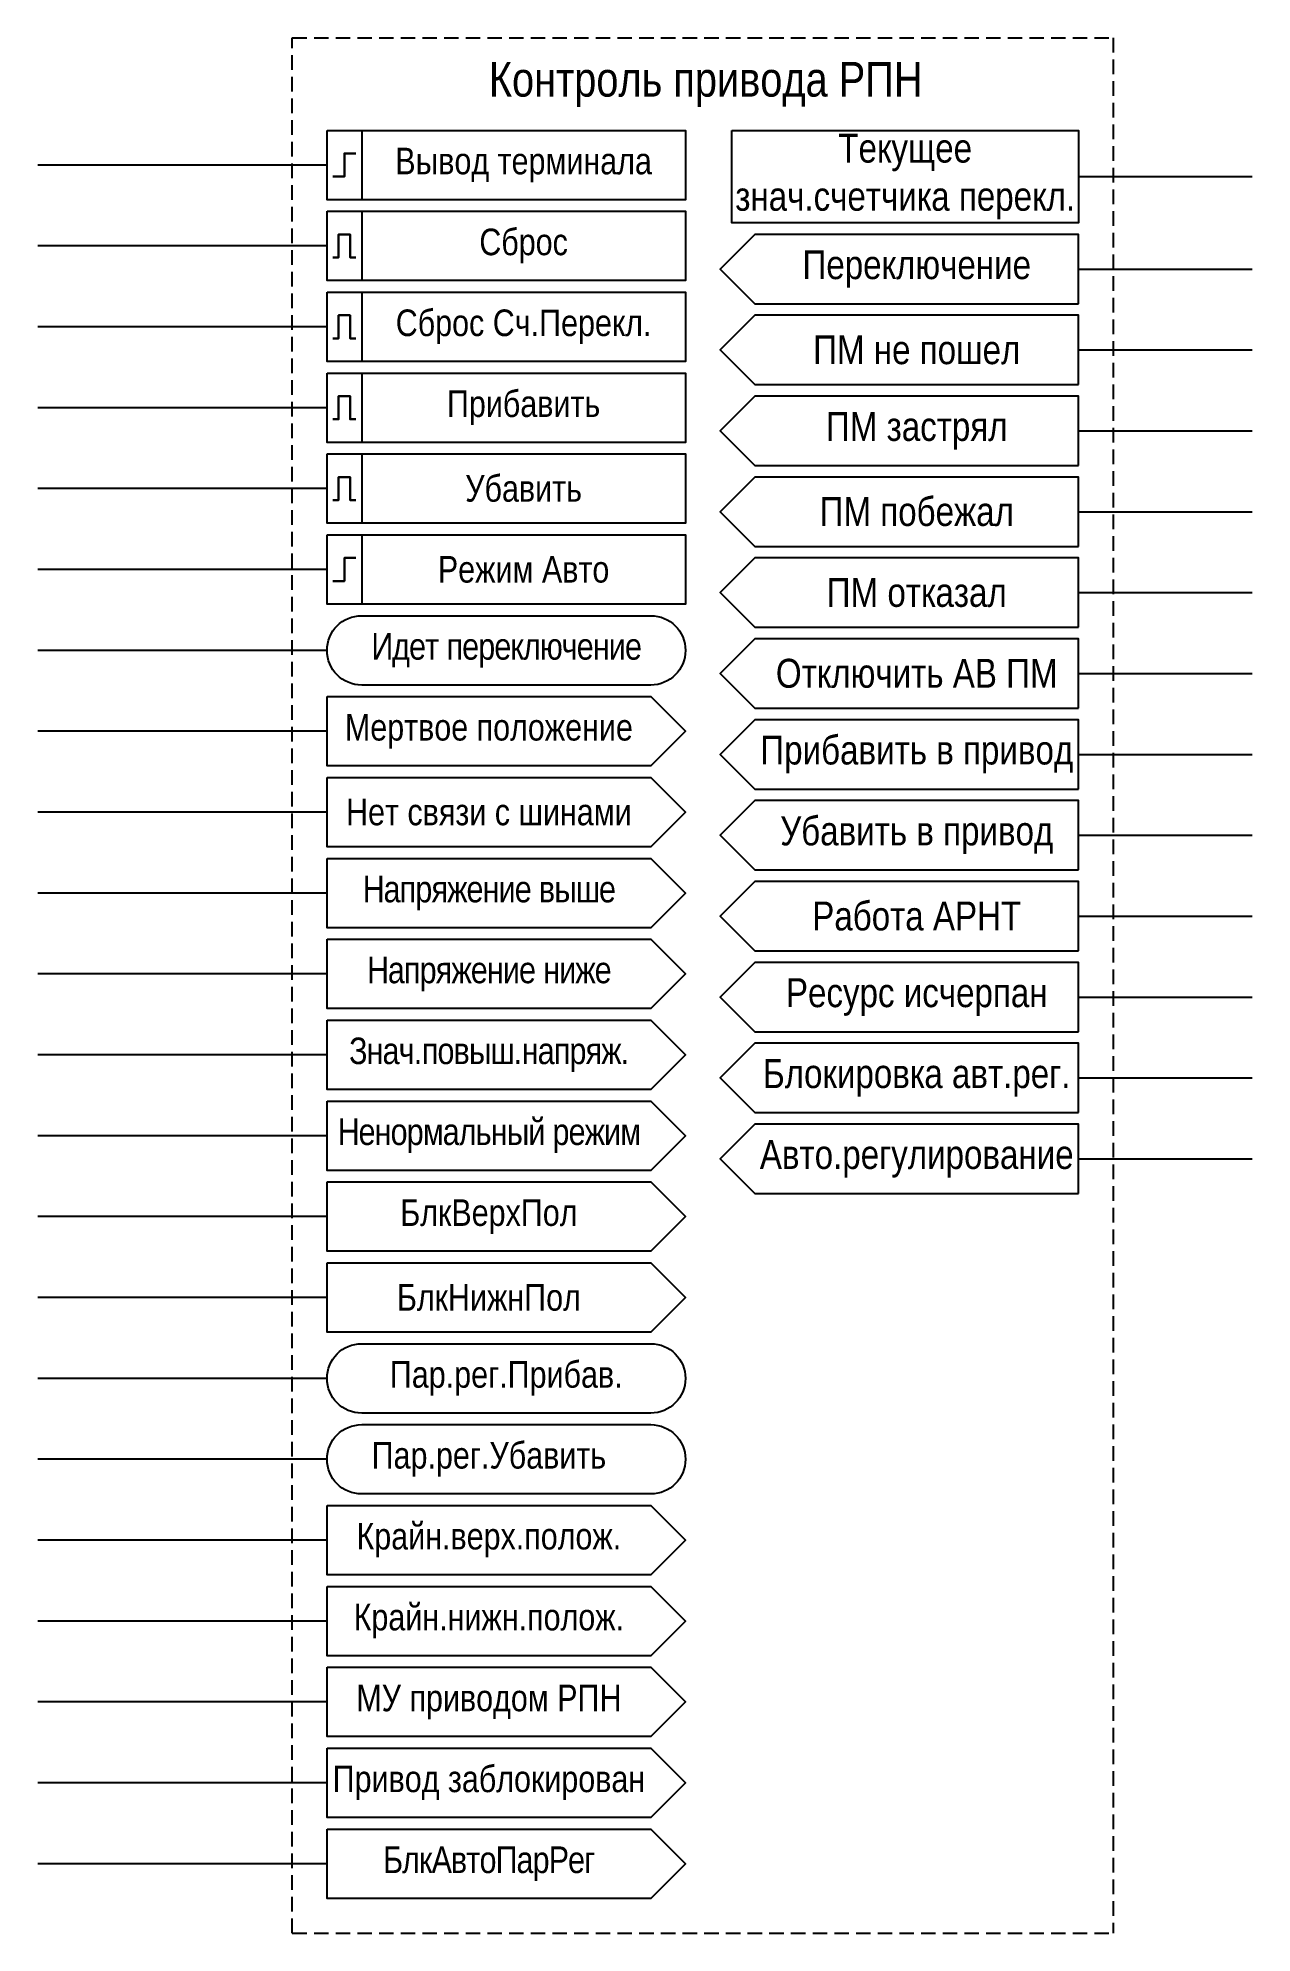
# Model space of a CAD drawing. Header units: millimetres. Extents: x -294 to 1760, y -2326 to 922.
# Drawn here: x 1026 to 1131, y -1240 to -1076 of the extents above; entities that cross this region are included whole.
import ezdxf

# ---------------------------------------------------------------- set-up
doc = ezdxf.new("R2010")
doc.units = ezdxf.units.MM
doc.linetypes.add('штриховая2', pattern=[0.375, 0.25, -0.125])
doc.layers.add('Основная', color=7, linetype='Continuous')
doc.styles.add('2.5_Gost_RD', font='ARIALN.TTF', dxfattribs={"height": 2.5})
doc.styles.add('3.5_Gost_RD', font='ARIALN.TTF', dxfattribs={"height": 3.5})

msp = doc.modelspace()

# ---------------------------------------------------------------- texts
at = {"color": 30, "style": '3.5_Gost_RD'}
msp.add_text('Контроль привода РПН', height=3, dxfattribs=at).set_placement((1065, -1081.08))
at = {"color": 0, "ltscale": 100, "char_height": 2.3, "width": 28, "attachment_point": 5, "style": '2.5_Gost_RD'}
for s, insert in [('{\\C256;Вывод терминала}', (1068, -1087)), ('{\\C256;Прибавить}', (1068, -1108)), ('{\\C256;Режим Авто}', (1068, -1122))]:
    msp.add_mtext(s, dxfattribs=dict(at, insert=insert))
at = {"ltscale": 100, "attachment_point": 5, "style": '2.5_Gost_RD'}
for s, insert, char_height, width in [('Текущее знач.счетчика перекл.', (1101, -1088), 2.5, 30), ('Переключение', (1102, -1096), 2.5, 28), ('ПМ не пошел', (1102, -1103), 2.5, 28), ('ПМ застрял', (1102, -1110), 2.5, 28), ('ПМ побежал', (1102, -1117), 2.5, 28), ('ПМ отказал', (1102, -1124), 2.5, 28), ('\\A1;{\\T0.95;Идет переключение}', (1066.5, -1129), 2.3, 31), ('Отключить АВ ПМ', (1102, -1131), 2.5, 28), ('Мертвое положение', (1065, -1136), 2.3, 28), ('Прибавить в привод', (1102, -1138), 2.5, 28), ('Нет связи с шинами', (1065, -1143), 2.3, 28), ('Убавить в привод', (1102, -1145), 2.5, 28), ('{\\T0.95;Напряжение выше}', (1065, -1150), 2.3, 28), ('Работа АРНТ', (1102, -1152), 2.5, 28), ('{\\T0.95;Напряжение ниже}', (1065, -1157), 2.3, 28), ('Ресурс исчерпан', (1102, -1159), 2.5, 28), ('{\\T0.95;Знач.повыш.напряж.}', (1065, -1164), 2.3, 28), ('Блокировка авт.рег.', (1102, -1166), 2.5, 28), ('{\\T0.95;Ненормальный режим}', (1065, -1171), 2.3, 28), ('Авто.регулирование', (1102, -1173), 2.5, 28), ('БлкВерхПол', (1065, -1178), 2.3, 28), ('БлкНижнПол', (1065, -1185), 2.3, 28), ('Пар.рег.Прибав.', (1066.5, -1192), 2.3, 31), ('Пар.рег.Убавить', (1065, -1199), 2.3, 28), ('Крайн.верх.полож.', (1065, -1206), 2.3, 28), ('Крайн.нижн.полож.', (1065, -1213), 2.3, 28), ('МУ приводом РПН', (1065, -1220), 2.3, 28), ('Привод заблокирован', (1065, -1227), 2.3, 28), ('{\\T0.95;БлкАвтоПарРег}', (1065, -1234), 2.3, 28)]:
    msp.add_mtext(s, dxfattribs=dict(at, insert=insert, char_height=char_height, width=width))
at = {"color": 2, "ltscale": 100, "char_height": 2.3, "width": 28, "attachment_point": 5, "style": '2.5_Gost_RD'}
for s, insert in [('{\\C256;Сброс}', (1068, -1094)), ('{\\C256;Сброс Сч.Перекл.}', (1068, -1101))]:
    msp.add_mtext(s, dxfattribs=dict(at, insert=insert))
at = {"layer": 'Основная', "color": 1, "ltscale": 100, "insert": (1068, -1115), "char_height": 2.3, "width": 28, "attachment_point": 5, "style": '2.5_Gost_RD'}
msp.add_mtext('{\\C256;Убавить}', dxfattribs=at)

# ---------------------------------------------------------------- linework, layer by layer
at = {"linetype": 'штриховая2', "ltscale": 5}
for p, q in [((1048, -1076), (1119, -1076)), ((1048, -1240), (1048, -1076)), ((1119, -1076), (1119, -1240)), ((1048, -1240), (1119, -1240))]:
    msp.add_line(p, q, dxfattribs=at)
at = {"ltscale": 100}
for p, q in [((1051, -1087), (1026, -1087)), ((1116, -1088), (1131, -1088)), ((1051, -1094), (1026, -1094)), ((1116, -1096), (1131, -1096)), ((1051, -1101), (1026, -1101)), ((1116, -1103), (1131, -1103)), ((1051, -1108), (1026, -1108)), ((1116, -1110), (1131, -1110)), ((1051, -1115), (1026, -1115)), ((1116, -1117), (1131, -1117)), ((1116, -1117), (1131, -1117)), ((1051, -1122), (1026, -1122)), ((1116, -1124), (1131, -1124)), ((1116, -1124), (1131, -1124)), ((1051, -1129), (1026, -1129)), ((1116, -1131), (1131, -1131)), ((1051, -1136), (1026, -1136)), ((1116, -1138), (1131, -1138)), ((1079, -1139), (1051, -1139)), ((1051, -1143), (1026, -1143)), ((1079, -1146), (1051, -1146)), ((1116, -1145), (1131, -1145)), ((1051, -1150), (1026, -1150)), ((1116, -1152), (1131, -1152)), ((1079, -1153), (1051, -1153)), ((1051, -1157), (1026, -1157)), ((1116, -1159), (1131, -1159)), ((1079, -1160), (1051, -1160)), ((1051, -1164), (1026, -1164)), ((1116, -1166), (1131, -1166)), ((1079, -1167), (1051, -1167)), ((1051, -1171), (1026, -1171)), ((1079, -1174), (1051, -1174)), ((1116, -1173), (1131, -1173)), ((1051, -1178), (1026, -1178)), ((1079, -1181), (1051, -1181)), ((1051, -1185), (1026, -1185)), ((1079, -1188), (1051, -1188)), ((1051, -1192), (1026, -1192)), ((1051, -1199), (1026, -1199)), ((1051, -1206), (1026, -1206)), ((1079, -1209), (1051, -1209)), ((1051, -1213), (1026, -1213)), ((1079, -1216), (1051, -1216)), ((1051, -1220), (1026, -1220)), ((1079, -1223), (1051, -1223)), ((1051, -1227), (1026, -1227)), ((1079, -1230), (1051, -1230)), ((1051, -1234), (1026, -1234))]:
    msp.add_line(p, q, dxfattribs=at)
for points in [[(1051, -1084), (1054, -1084), (1054, -1090), (1051, -1090)], [(1051, -1084), (1082, -1084), (1082, -1090), (1051, -1090)], [(1086, -1084), (1116, -1084), (1116, -1092), (1086, -1092)], [(1051, -1091), (1054, -1091), (1054, -1097), (1051, -1097)], [(1051, -1091), (1082, -1091), (1082, -1097), (1051, -1097)], [(1116, -1099), (1116, -1093), (1088, -1093), (1085, -1096), (1088, -1099)], [(1051, -1098), (1054, -1098), (1054, -1104), (1051, -1104)], [(1051, -1098), (1082, -1098), (1082, -1104), (1051, -1104)], [(1116, -1106), (1116, -1100), (1088, -1100), (1085, -1103), (1088, -1106)], [(1051, -1105), (1054, -1105), (1054, -1111), (1051, -1111)], [(1051, -1105), (1082, -1105), (1082, -1111), (1051, -1111)], [(1116, -1113), (1116, -1107), (1088, -1107), (1085, -1110), (1088, -1113)], [(1051, -1112), (1054, -1112), (1054, -1118), (1051, -1118)], [(1051, -1112), (1082, -1112), (1082, -1118), (1051, -1118)], [(1116, -1120), (1116, -1114), (1088, -1114), (1085, -1117), (1088, -1120)], [(1051, -1119), (1054, -1119), (1054, -1125), (1051, -1125)], [(1051, -1119), (1082, -1119), (1082, -1125), (1051, -1125)], [(1116, -1127), (1116, -1121), (1088, -1121), (1085, -1124), (1088, -1127)], [(1116, -1134), (1116, -1128), (1088, -1128), (1085, -1131), (1088, -1134)], [(1116, -1141), (1116, -1135), (1088, -1135), (1085, -1138), (1088, -1141)], [(1116, -1148), (1116, -1142), (1088, -1142), (1085, -1145), (1088, -1148)], [(1116, -1155), (1116, -1149), (1088, -1149), (1085, -1152), (1088, -1155)], [(1116, -1162), (1116, -1156), (1088, -1156), (1085, -1159), (1088, -1162)], [(1116, -1169), (1116, -1163), (1088, -1163), (1085, -1166), (1088, -1169)], [(1116, -1176), (1116, -1170), (1088, -1170), (1085, -1173), (1088, -1176)]]:
    msp.add_lwpolyline(points, close=True, dxfattribs=at)
at = {"lineweight": 30, "ltscale": 100}
for points in [[(1053.5, -1086), (1052.5, -1086), (1052.5, -1088), (1051.5, -1088)], [(1051.5, -1095), (1052, -1095), (1052, -1093), (1053, -1093), (1053, -1095), (1053.5, -1095)], [(1051.5, -1102), (1052, -1102), (1052, -1100), (1053, -1100), (1053, -1102), (1053.5, -1102)], [(1051.5, -1109), (1052, -1109), (1052, -1107), (1053, -1107), (1053, -1109), (1053.5, -1109)], [(1051.5, -1116), (1052, -1116), (1052, -1114), (1053, -1114), (1053, -1116), (1053.5, -1116)], [(1053.5, -1121), (1052.5, -1121), (1052.5, -1123), (1051.5, -1123)]]:
    msp.add_lwpolyline(points, dxfattribs=at)
at = {"ltscale": 100}
for points in [[(1054, -1132, -1), (1054, -1126), (1079, -1126, -1), (1079, -1132)], [(1054, -1195, -1), (1054, -1189), (1079, -1189, -1), (1079, -1195)], [(1054, -1202, -1), (1054, -1196), (1079, -1196, -1), (1079, -1202)]]:
    msp.add_lwpolyline(points, format="xyb", close=True, dxfattribs=at)
for points in [[(1051, -1133), (1079, -1133), (1082, -1136), (1079, -1139), (1051, -1139), (1051, -1133)], [(1051, -1140), (1079, -1140), (1082, -1143), (1079, -1146), (1051, -1146), (1051, -1140)], [(1051, -1147), (1079, -1147), (1082, -1150), (1079, -1153), (1051, -1153), (1051, -1147)], [(1051, -1154), (1079, -1154), (1082, -1157), (1079, -1160), (1051, -1160), (1051, -1154)], [(1051, -1161), (1079, -1161), (1082, -1164), (1079, -1167), (1051, -1167), (1051, -1161)], [(1051, -1168), (1079, -1168), (1082, -1171), (1079, -1174), (1051, -1174), (1051, -1168)], [(1051, -1175), (1079, -1175), (1082, -1178), (1079, -1181), (1051, -1181), (1051, -1175)], [(1051, -1182), (1079, -1182), (1082, -1185), (1079, -1188), (1051, -1188), (1051, -1182)], [(1051, -1203), (1079, -1203), (1082, -1206), (1079, -1209), (1051, -1209), (1051, -1203)], [(1051, -1210), (1079, -1210), (1082, -1213), (1079, -1216), (1051, -1216), (1051, -1210)], [(1051, -1217), (1079, -1217), (1082, -1220), (1079, -1223), (1051, -1223), (1051, -1217)], [(1051, -1224), (1079, -1224), (1082, -1227), (1079, -1230), (1051, -1230), (1051, -1224)], [(1051, -1231), (1079, -1231), (1082, -1234), (1079, -1237), (1051, -1237), (1051, -1231)]]:
    msp.add_lwpolyline(points, dxfattribs=at)

msp.set_redraw_order([(e.dxf.handle, doc.entitydb.next_handle()) for e in msp.query("TEXT MTEXT ATTDEF DIMENSION ARC_DIMENSION")])  # texts and dimensions are drawn at this point

doc.saveas('drawing.dxf')
